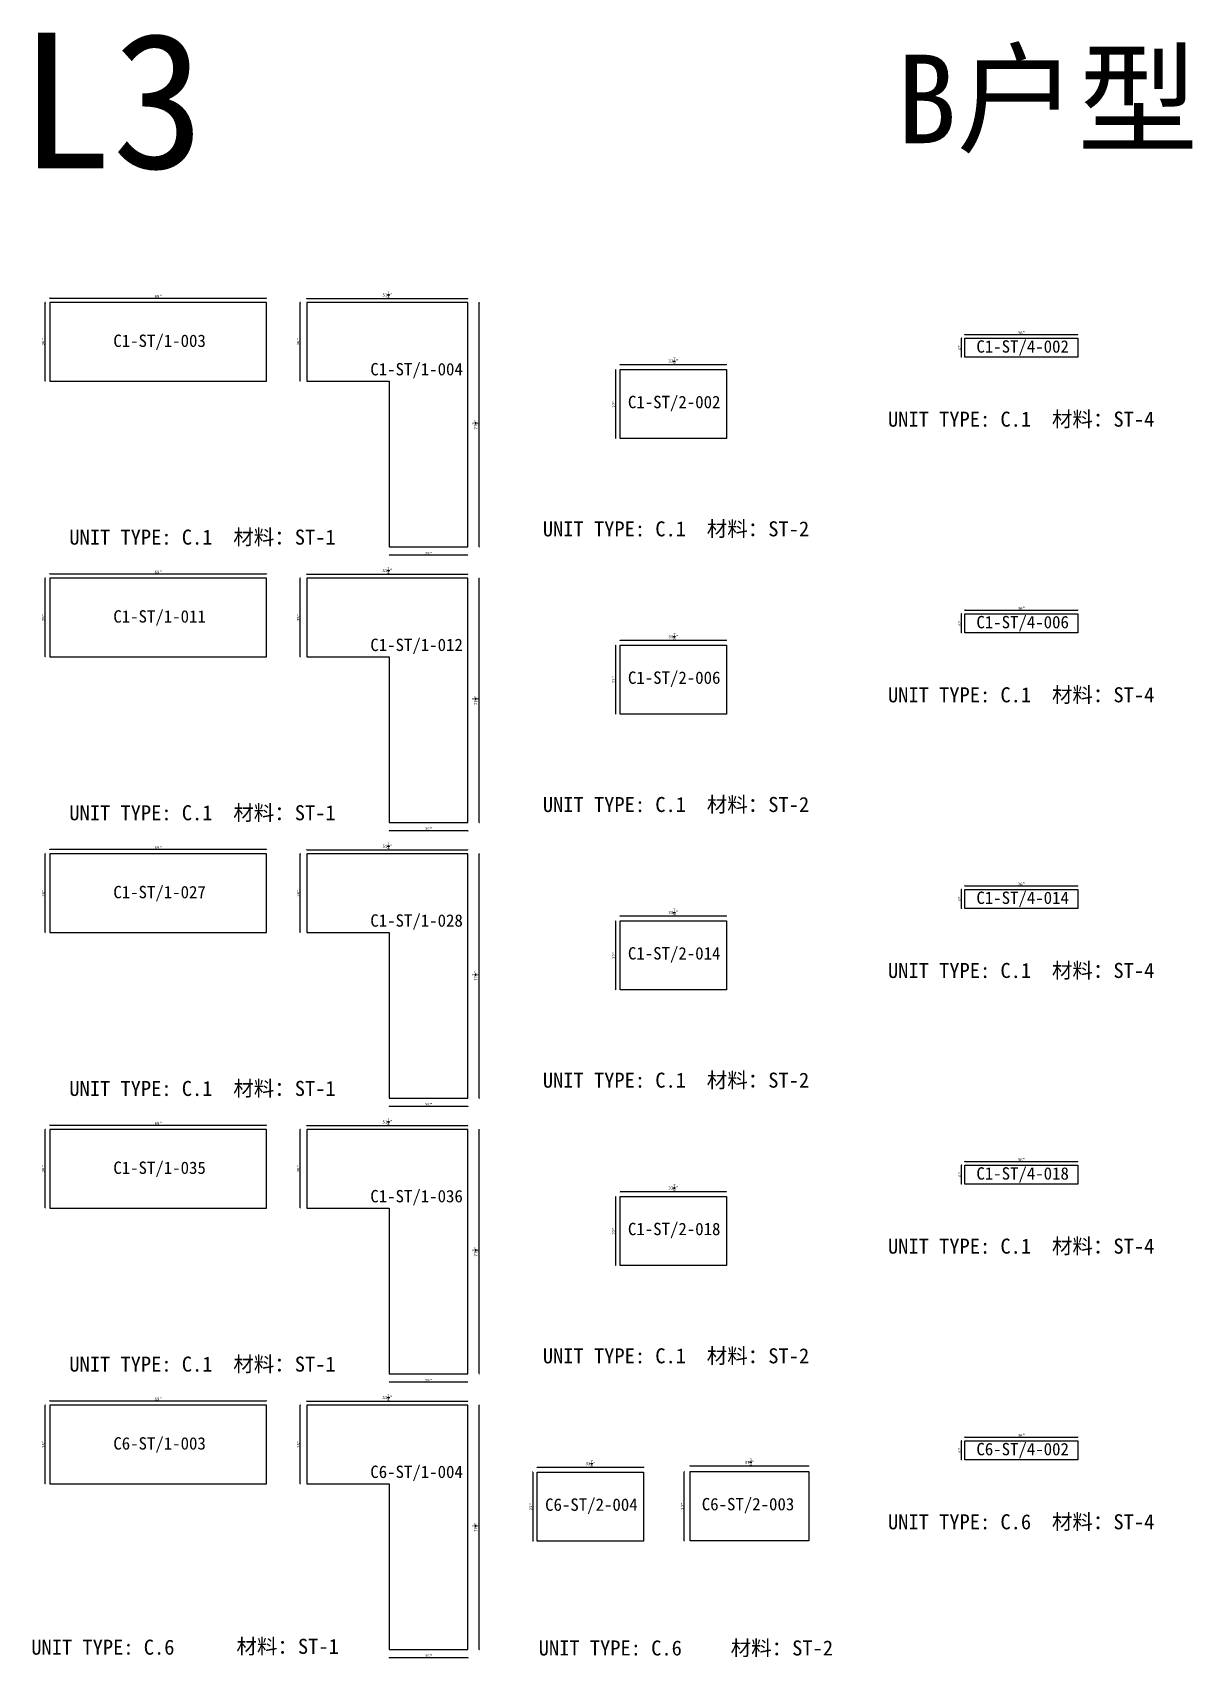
# Model space of a CAD drawing. Header units: millimetres. Extents: x -46962 to 137822, y -48342 to 2116.
# Drawn here: x 15677 to 25060, y -11035 to 2116 of the extents above; entities that cross this region are included whole.
import ezdxf
from ezdxf.enums import TextEntityAlignment as Align

# ---------------------------------------------------------------- set-up
doc = ezdxf.new("R2010")
doc.units = ezdxf.units.MM
doc.layers.add('COUNTERTOP_NUMBER', color=3, linetype='Continuous')
doc.layers.add('COUNTERTOPS', color=7, linetype='Continuous')
doc.styles.add('样式 1', font='')
doc.styles.get('样式 1').set_extended_font_data('NSimSun')
doc.dimstyles.new('副本 ISO-25', dxfattribs={"dimtxt": 25, "dimasz": 10, "dimexe": 1.5, "dimexo": 0.5, "dimtad": 1, "dimlfac": 0.03937, "dimlunit": 5, "dimtxsty": '样式 1', "dimblk": 'ARCHTICK', "dimcen": 2.5, "dimclrd": 256, "dimclrt": 1, "dimazin": 3, "dimtfac": 1, "dimtmove": 0, "dimatfit": 3, "dimfxlon": 1})

msp = doc.modelspace()

# ---------------------------------------------------------------- texts
at = {"style": '样式 1'}
for s, height, p in [('L3', 1098.6712, (15574.063, 1017.654)), ('B户型', 716.2262, (22666.089, 1221.173)), ('UNIT TYPE: C.1', 121.5865, (22596.955, -1071.636)), ('材料：ST-4', 121.5865, (23923.236, -1071.636)), ('UNIT TYPE: C.1', 121.5865, (19805.08, -1958.815)), ('材料：ST-2', 121.5865, (21131.361, -1958.815)), ('UNIT TYPE: C.1', 121.5865, (15974.994, -2025.768)), ('材料：ST-1', 121.5865, (17301.275, -2025.768)), ('UNIT TYPE: C.1', 121.5865, (22596.955, -3301.203)), ('材料：ST-4', 121.5865, (23923.236, -3301.203)), ('UNIT TYPE: C.1', 121.5865, (19805.08, -4188.382)), ('材料：ST-2', 121.5865, (21131.361, -4188.382)), ('UNIT TYPE: C.1', 121.5865, (15974.994, -4255.335)), ('材料：ST-1', 121.5865, (17301.275, -4255.335)), ('材料：ST-4', 121.5865, (23923.236, -5530.771)), ('UNIT TYPE: C.1', 121.5865, (22596.955, -5530.771)), ('UNIT TYPE: C.1', 121.5865, (19805.08, -6417.949)), ('材料：ST-2', 121.5865, (21131.361, -6417.949)), ('UNIT TYPE: C.1', 121.5865, (15974.994, -6484.902)), ('材料：ST-1', 121.5865, (17301.275, -6484.902)), ('材料：ST-4', 121.5865, (23923.236, -7760.338)), ('UNIT TYPE: C.1', 121.5865, (22596.955, -7760.338)), ('UNIT TYPE: C.1', 121.5865, (19805.08, -8647.516)), ('材料：ST-2', 121.5865, (21131.361, -8647.516)), ('UNIT TYPE: C.1', 121.5865, (15974.994, -8714.469)), ('材料：ST-1', 121.5865, (17301.275, -8714.469)), ('材料：ST-4', 121.5865, (23923.236, -9989.905)), ('UNIT TYPE: C.6', 121.5865, (22596.955, -9989.905)), ('UNIT TYPE: C.6', 121.5865, (15667.37, -11004.008)), ('材料：ST-1', 121.5865, (17326.656, -10997.352)), ('UNIT TYPE: C.6', 121.5865, (19771.78, -11010.411)), ('材料：ST-2', 121.5865, (21324.505, -11010.411))]:
    msp.add_text(s, height=height, dxfattribs=at).set_placement(p)
at = {"layer": 'COUNTERTOP_NUMBER', "color": 3, "style": '样式 1'}
for s, p in [('C1-ST/1-003', (16705.186, -376.838)), ('C1-ST/4-002', (23686.51, -423.048)), ('C1-ST/1-004', (18784.081, -606.688)), ('C1-ST/2-002', (20867.715, -872.18)), ('C1-ST/1-011', (16705.186, -2606.405)), ('C1-ST/4-006', (23686.51, -2652.616)), ('C1-ST/1-012', (18784.081, -2836.255)), ('C1-ST/2-006', (20867.715, -3101.747)), ('C1-ST/1-027', (16705.186, -4835.973)), ('C1-ST/4-014', (23686.51, -4882.183)), ('C1-ST/1-028', (18784.081, -5065.823)), ('C1-ST/2-014', (20867.715, -5331.315)), ('C1-ST/1-035', (16705.186, -7065.54)), ('C1-ST/4-018', (23686.51, -7111.75)), ('C1-ST/1-036', (18784.081, -7295.39)), ('C1-ST/2-018', (20867.715, -7560.882)), ('C6-ST/1-003', (16705.186, -9295.107)), ('C6-ST/4-002', (23686.51, -9341.317)), ('C6-ST/1-004', (18784.081, -9524.957)), ('C6-ST/2-003', (21465.041, -9786.542)), ('C6-ST/2-004', (20198.069, -9790.449))]:
    msp.add_text(s, height=100, dxfattribs=at).set_placement(p, align=Align.MIDDLE_CENTER)

# ---------------------------------------------------------------- blocks, each defined once
blk = doc.blocks.new('_ArchTick')
at = {"color": 0, "linetype": 'ByBlock', "const_width": 0.15}
blk.add_lwpolyline([(-0.5, -0.5), (0.5, 0.5)], dxfattribs=at)
blk = doc.blocks.new('*D727')
at = {"color": 0, "lineweight": -2, "transparency": 16777216}
for p, q in [((15781, -68), (15779, -68)), ((15781, -703), (15779, -703))]:
    blk.add_line(p, q, dxfattribs=at)
at = {"lineweight": -2, "transparency": 16777216}
blk.add_line((15780, -703), (15780, -68), dxfattribs=at)
at = {"layer": 'Defpoints', "color": 0, "transparency": 16777216}
for p in [(15780, -68), (15817, -68), (15817, -703)]:
    blk.add_point(p, dxfattribs=at)
at = {"lineweight": -2, "transparency": 16777216, "xscale": 10, "yscale": 10, "zscale": 10}
for p, rotation in [((15780, -68), 90), ((15780, -703), 270)]:
    blk.add_blockref('_ArchTick', p, dxfattribs=dict(at, rotation=rotation))
at = {"color": 1, "transparency": 16777216, "insert": (15767, -385), "char_height": 25, "attachment_point": 5, "rotation": 90, "style": '样式 1'}
blk.add_mtext('\\A1;25"', dxfattribs=at)
blk = doc.blocks.new('*D728')
at = {"color": 0, "lineweight": -2, "transparency": 16777216}
for p, q in [((15817, -32), (15817, -30)), ((17570, -32), (17570, -30))]:
    blk.add_line(p, q, dxfattribs=at)
at = {"lineweight": -2, "transparency": 16777216}
blk.add_line((15817, -31), (17570, -31), dxfattribs=at)
at = {"layer": 'Defpoints', "color": 0, "transparency": 16777216}
for p in [(15817, -68), (17570, -31), (17570, -68)]:
    blk.add_point(p, dxfattribs=at)
at = {"lineweight": -2, "transparency": 16777216, "xscale": 10, "yscale": 10, "zscale": 10, "rotation": 180}
blk.add_blockref('_ArchTick', (15817, -31), dxfattribs=at)
at = {"lineweight": -2, "transparency": 16777216, "xscale": 10, "yscale": 10, "zscale": 10}
blk.add_blockref('_ArchTick', (17570, -31), dxfattribs=at)
at = {"color": 1, "transparency": 16777216, "insert": (16694, -18), "char_height": 25, "attachment_point": 5, "style": '样式 1'}
blk.add_mtext('\\A1;69"', dxfattribs=at)
blk = doc.blocks.new('*D729')
at = {"color": 0, "lineweight": -2, "transparency": 16777216}
for p, q in [((17896, -36), (17896, -33)), ((19198, -36), (19198, -33))]:
    blk.add_line(p, q, dxfattribs=at)
at = {"lineweight": -2, "transparency": 16777216}
blk.add_line((17896, -35), (19198, -35), dxfattribs=at)
at = {"layer": 'Defpoints', "color": 0, "transparency": 16777216}
for p in [(17896, -68), (19198, -35), (19198, -68)]:
    blk.add_point(p, dxfattribs=at)
at = {"lineweight": -2, "transparency": 16777216, "xscale": 10, "yscale": 10, "zscale": 10, "rotation": 180}
blk.add_blockref('_ArchTick', (17896, -35), dxfattribs=at)
at = {"lineweight": -2, "transparency": 16777216, "xscale": 10, "yscale": 10, "zscale": 10}
blk.add_blockref('_ArchTick', (19198, -35), dxfattribs=at)
at = {"color": 1, "transparency": 16777216, "insert": (18547, -6), "char_height": 25, "attachment_point": 5, "style": '样式 1'}
blk.add_mtext('\\A1;51{\\H1x;\\S1/4;}"', dxfattribs=at)
blk = doc.blocks.new('*D730')
at = {"color": 0, "lineweight": -2, "transparency": 16777216}
for p, q in [((17844, -68), (17841, -68)), ((17844, -703), (17841, -703))]:
    blk.add_line(p, q, dxfattribs=at)
at = {"lineweight": -2, "transparency": 16777216}
blk.add_line((17843, -703), (17843, -68), dxfattribs=at)
at = {"layer": 'Defpoints', "color": 0, "transparency": 16777216}
for p in [(17843, -68), (17896, -68), (17896, -703)]:
    blk.add_point(p, dxfattribs=at)
at = {"lineweight": -2, "transparency": 16777216, "xscale": 10, "yscale": 10, "zscale": 10}
for p, rotation in [((17843, -68), 90), ((17843, -703), 270)]:
    blk.add_blockref('_ArchTick', p, dxfattribs=dict(at, rotation=rotation))
at = {"color": 1, "transparency": 16777216, "insert": (17830, -385), "char_height": 25, "attachment_point": 5, "rotation": 90, "style": '样式 1'}
blk.add_mtext('\\A1;25"', dxfattribs=at)
blk = doc.blocks.new('*D723')
at = {"color": 0, "lineweight": -2, "transparency": 16777216}
for p, q in [((18563, -2110), (18563, -2112)), ((19198, -2110), (19198, -2112))]:
    blk.add_line(p, q, dxfattribs=at)
at = {"lineweight": -2, "transparency": 16777216}
blk.add_line((19198, -2111), (18563, -2111), dxfattribs=at)
at = {"layer": 'Defpoints', "color": 0, "transparency": 16777216}
for p in [(18563, -2043), (19198, -2043), (18563, -2111)]:
    blk.add_point(p, dxfattribs=at)
at = {"lineweight": -2, "transparency": 16777216, "xscale": 10, "yscale": 10, "zscale": 10, "rotation": 180}
blk.add_blockref('_ArchTick', (18563, -2111), dxfattribs=at)
at = {"lineweight": -2, "transparency": 16777216, "xscale": 10, "yscale": 10, "zscale": 10}
blk.add_blockref('_ArchTick', (19198, -2111), dxfattribs=at)
at = {"color": 1, "transparency": 16777216, "insert": (18880, -2098), "char_height": 25, "attachment_point": 5, "style": '样式 1'}
blk.add_mtext('\\A1;25"', dxfattribs=at)
blk = doc.blocks.new('*D724')
at = {"color": 0, "lineweight": -2, "transparency": 16777216}
for p, q in [((19290, -68), (19293, -68)), ((19290, -2043), (19293, -2043))]:
    blk.add_line(p, q, dxfattribs=at)
at = {"lineweight": -2, "transparency": 16777216}
blk.add_line((19291, -2043), (19291, -68), dxfattribs=at)
at = {"layer": 'Defpoints', "color": 0, "transparency": 16777216}
for p in [(19198, -68), (19291, -68), (19198, -2043)]:
    blk.add_point(p, dxfattribs=at)
at = {"lineweight": -2, "transparency": 16777216, "xscale": 10, "yscale": 10, "zscale": 10}
for p, rotation in [((19291, -68), 90), ((19291, -2043), 270)]:
    blk.add_blockref('_ArchTick', p, dxfattribs=dict(at, rotation=rotation))
at = {"color": 1, "transparency": 16777216, "insert": (19262, -1055), "char_height": 25, "attachment_point": 5, "rotation": 90, "style": '样式 1'}
blk.add_mtext('\\A1;77{\\H1x;\\S3/4;}"', dxfattribs=at)
blk = doc.blocks.new('*D725')
at = {"color": 0, "lineweight": -2, "transparency": 16777216}
for p, q in [((20430, -571), (20430, -568)), ((21290, -571), (21290, -568))]:
    blk.add_line(p, q, dxfattribs=at)
at = {"lineweight": -2, "transparency": 16777216}
blk.add_line((20430, -570), (21290, -570), dxfattribs=at)
at = {"layer": 'Defpoints', "color": 0, "transparency": 16777216}
for p in [(20430, -609), (21290, -570), (21290, -609)]:
    blk.add_point(p, dxfattribs=at)
at = {"lineweight": -2, "transparency": 16777216, "xscale": 10, "yscale": 10, "zscale": 10, "rotation": 180}
blk.add_blockref('_ArchTick', (20430, -570), dxfattribs=at)
at = {"lineweight": -2, "transparency": 16777216, "xscale": 10, "yscale": 10, "zscale": 10}
blk.add_blockref('_ArchTick', (21290, -570), dxfattribs=at)
at = {"color": 1, "transparency": 16777216, "insert": (20860, -541), "char_height": 25, "attachment_point": 5, "style": '样式 1'}
blk.add_mtext('\\A1;33{\\H1x;\\S7/8;}"', dxfattribs=at)
blk = doc.blocks.new('*D726')
at = {"color": 0, "lineweight": -2, "transparency": 16777216}
for p, q in [((20394, -609), (20392, -609)), ((20394, -1168), (20392, -1168))]:
    blk.add_line(p, q, dxfattribs=at)
at = {"lineweight": -2, "transparency": 16777216}
blk.add_line((20393, -609), (20393, -1168), dxfattribs=at)
at = {"layer": 'Defpoints', "color": 0, "transparency": 16777216}
for p in [(20430, -609), (20393, -1168), (20430, -1168)]:
    blk.add_point(p, dxfattribs=at)
at = {"lineweight": -2, "transparency": 16777216, "xscale": 10, "yscale": 10, "zscale": 10}
for p, rotation in [((20393, -609), 90), ((20393, -1168), 270)]:
    blk.add_blockref('_ArchTick', p, dxfattribs=dict(at, rotation=rotation))
at = {"color": 1, "transparency": 16777216, "insert": (20380, -889), "char_height": 25, "attachment_point": 5, "rotation": 90, "style": '样式 1'}
blk.add_mtext('\\A1;22"', dxfattribs=at)
blk = doc.blocks.new('*D731')
at = {"color": 0, "lineweight": -2, "transparency": 16777216}
for p, q in [((23219, -327), (23219, -324)), ((24133, -327), (24133, -324))]:
    blk.add_line(p, q, dxfattribs=at)
at = {"lineweight": -2, "transparency": 16777216}
blk.add_line((23219, -326), (24133, -326), dxfattribs=at)
at = {"layer": 'Defpoints', "color": 0, "transparency": 16777216}
for p in [(23219, -356), (24133, -326), (24133, -356)]:
    blk.add_point(p, dxfattribs=at)
at = {"lineweight": -2, "transparency": 16777216, "xscale": 10, "yscale": 10, "zscale": 10, "rotation": 180}
blk.add_blockref('_ArchTick', (23219, -326), dxfattribs=at)
at = {"lineweight": -2, "transparency": 16777216, "xscale": 10, "yscale": 10, "zscale": 10}
blk.add_blockref('_ArchTick', (24133, -326), dxfattribs=at)
at = {"color": 1, "transparency": 16777216, "insert": (23676, -313), "char_height": 25, "attachment_point": 5, "style": '样式 1'}
blk.add_mtext('\\A1;36"', dxfattribs=at)
blk = doc.blocks.new('*D732')
at = {"color": 0, "lineweight": -2, "transparency": 16777216}
for p, q in [((23194, -356), (23191, -356)), ((23194, -509), (23191, -509))]:
    blk.add_line(p, q, dxfattribs=at)
at = {"lineweight": -2, "transparency": 16777216}
blk.add_line((23193, -509), (23193, -356), dxfattribs=at)
at = {"layer": 'Defpoints', "color": 0, "transparency": 16777216}
for p in [(23193, -356), (23219, -356), (23219, -509)]:
    blk.add_point(p, dxfattribs=at)
at = {"lineweight": -2, "transparency": 16777216, "xscale": 10, "yscale": 10, "zscale": 10}
for p, rotation in [((23193, -356), 90), ((23193, -509), 270)]:
    blk.add_blockref('_ArchTick', p, dxfattribs=dict(at, rotation=rotation))
at = {"color": 1, "transparency": 16777216, "insert": (23180, -433), "char_height": 25, "attachment_point": 5, "rotation": 90, "style": '样式 1'}
blk.add_mtext('\\A1;6"', dxfattribs=at)
blk = doc.blocks.new('*D733')
at = {"color": 0, "lineweight": -2, "transparency": 16777216}
for p, q in [((15781, -2297), (15779, -2297)), ((15781, -2932), (15779, -2932))]:
    blk.add_line(p, q, dxfattribs=at)
at = {"lineweight": -2, "transparency": 16777216}
blk.add_line((15780, -2932), (15780, -2297), dxfattribs=at)
at = {"layer": 'Defpoints', "color": 0, "transparency": 16777216}
for p in [(15780, -2297), (15817, -2297), (15817, -2932)]:
    blk.add_point(p, dxfattribs=at)
at = {"lineweight": -2, "transparency": 16777216, "xscale": 10, "yscale": 10, "zscale": 10}
for p, rotation in [((15780, -2297), 90), ((15780, -2932), 270)]:
    blk.add_blockref('_ArchTick', p, dxfattribs=dict(at, rotation=rotation))
at = {"color": 1, "transparency": 16777216, "insert": (15767, -2615), "char_height": 25, "attachment_point": 5, "rotation": 90, "style": '样式 1'}
blk.add_mtext('\\A1;25"', dxfattribs=at)
blk = doc.blocks.new('*D734')
at = {"color": 0, "lineweight": -2, "transparency": 16777216}
for p, q in [((15817, -2262), (15817, -2259)), ((17570, -2262), (17570, -2259))]:
    blk.add_line(p, q, dxfattribs=at)
at = {"lineweight": -2, "transparency": 16777216}
blk.add_line((15817, -2261), (17570, -2261), dxfattribs=at)
at = {"layer": 'Defpoints', "color": 0, "transparency": 16777216}
for p in [(15817, -2297), (17570, -2261), (17570, -2297)]:
    blk.add_point(p, dxfattribs=at)
at = {"lineweight": -2, "transparency": 16777216, "xscale": 10, "yscale": 10, "zscale": 10, "rotation": 180}
blk.add_blockref('_ArchTick', (15817, -2261), dxfattribs=at)
at = {"lineweight": -2, "transparency": 16777216, "xscale": 10, "yscale": 10, "zscale": 10}
blk.add_blockref('_ArchTick', (17570, -2261), dxfattribs=at)
at = {"color": 1, "transparency": 16777216, "insert": (16694, -2248), "char_height": 25, "attachment_point": 5, "style": '样式 1'}
blk.add_mtext('\\A1;69"', dxfattribs=at)
blk = doc.blocks.new('*D735')
at = {"color": 0, "lineweight": -2, "transparency": 16777216}
for p, q in [((17896, -2265), (17896, -2263)), ((19198, -2265), (19198, -2263))]:
    blk.add_line(p, q, dxfattribs=at)
at = {"lineweight": -2, "transparency": 16777216}
blk.add_line((17896, -2264), (19198, -2264), dxfattribs=at)
at = {"layer": 'Defpoints', "color": 0, "transparency": 16777216}
for p in [(17896, -2297), (19198, -2264), (19198, -2297)]:
    blk.add_point(p, dxfattribs=at)
at = {"lineweight": -2, "transparency": 16777216, "xscale": 10, "yscale": 10, "zscale": 10, "rotation": 180}
blk.add_blockref('_ArchTick', (17896, -2264), dxfattribs=at)
at = {"lineweight": -2, "transparency": 16777216, "xscale": 10, "yscale": 10, "zscale": 10}
blk.add_blockref('_ArchTick', (19198, -2264), dxfattribs=at)
at = {"color": 1, "transparency": 16777216, "insert": (18547, -2235), "char_height": 25, "attachment_point": 5, "style": '样式 1'}
blk.add_mtext('\\A1;51{\\H1x;\\S1/4;}"', dxfattribs=at)
blk = doc.blocks.new('*D736')
at = {"color": 0, "lineweight": -2, "transparency": 16777216}
for p, q in [((17844, -2297), (17841, -2297)), ((17844, -2932), (17841, -2932))]:
    blk.add_line(p, q, dxfattribs=at)
at = {"lineweight": -2, "transparency": 16777216}
blk.add_line((17843, -2932), (17843, -2297), dxfattribs=at)
at = {"layer": 'Defpoints', "color": 0, "transparency": 16777216}
for p in [(17843, -2297), (17896, -2297), (17896, -2932)]:
    blk.add_point(p, dxfattribs=at)
at = {"lineweight": -2, "transparency": 16777216, "xscale": 10, "yscale": 10, "zscale": 10}
for p, rotation in [((17843, -2297), 90), ((17843, -2932), 270)]:
    blk.add_blockref('_ArchTick', p, dxfattribs=dict(at, rotation=rotation))
at = {"color": 1, "transparency": 16777216, "insert": (17830, -2615), "char_height": 25, "attachment_point": 5, "rotation": 90, "style": '样式 1'}
blk.add_mtext('\\A1;25"', dxfattribs=at)
blk = doc.blocks.new('*D737')
at = {"color": 0, "lineweight": -2, "transparency": 16777216}
for p, q in [((18563, -4340), (18563, -4342)), ((19198, -4340), (19198, -4342))]:
    blk.add_line(p, q, dxfattribs=at)
at = {"lineweight": -2, "transparency": 16777216}
blk.add_line((19198, -4341), (18563, -4341), dxfattribs=at)
at = {"layer": 'Defpoints', "color": 0, "transparency": 16777216}
for p in [(18563, -4272), (19198, -4272), (18563, -4341)]:
    blk.add_point(p, dxfattribs=at)
at = {"lineweight": -2, "transparency": 16777216, "xscale": 10, "yscale": 10, "zscale": 10, "rotation": 180}
blk.add_blockref('_ArchTick', (18563, -4341), dxfattribs=at)
at = {"lineweight": -2, "transparency": 16777216, "xscale": 10, "yscale": 10, "zscale": 10}
blk.add_blockref('_ArchTick', (19198, -4341), dxfattribs=at)
at = {"color": 1, "transparency": 16777216, "insert": (18880, -4327), "char_height": 25, "attachment_point": 5, "style": '样式 1'}
blk.add_mtext('\\A1;25"', dxfattribs=at)
blk = doc.blocks.new('*D738')
at = {"color": 0, "lineweight": -2, "transparency": 16777216}
for p, q in [((19290, -2297), (19293, -2297)), ((19290, -4272), (19293, -4272))]:
    blk.add_line(p, q, dxfattribs=at)
at = {"lineweight": -2, "transparency": 16777216}
blk.add_line((19291, -4272), (19291, -2297), dxfattribs=at)
at = {"layer": 'Defpoints', "color": 0, "transparency": 16777216}
for p in [(19198, -2297), (19291, -2297), (19198, -4272)]:
    blk.add_point(p, dxfattribs=at)
at = {"lineweight": -2, "transparency": 16777216, "xscale": 10, "yscale": 10, "zscale": 10}
for p, rotation in [((19291, -2297), 90), ((19291, -4272), 270)]:
    blk.add_blockref('_ArchTick', p, dxfattribs=dict(at, rotation=rotation))
at = {"color": 1, "transparency": 16777216, "insert": (19262, -3285), "char_height": 25, "attachment_point": 5, "rotation": 90, "style": '样式 1'}
blk.add_mtext('\\A1;77{\\H1x;\\S3/4;}"', dxfattribs=at)
blk = doc.blocks.new('*D739')
at = {"color": 0, "lineweight": -2, "transparency": 16777216}
for p, q in [((20430, -2800), (20430, -2798)), ((21290, -2800), (21290, -2798))]:
    blk.add_line(p, q, dxfattribs=at)
at = {"lineweight": -2, "transparency": 16777216}
blk.add_line((20430, -2799), (21290, -2799), dxfattribs=at)
at = {"layer": 'Defpoints', "color": 0, "transparency": 16777216}
for p in [(20430, -2839), (21290, -2799), (21290, -2839)]:
    blk.add_point(p, dxfattribs=at)
at = {"lineweight": -2, "transparency": 16777216, "xscale": 10, "yscale": 10, "zscale": 10, "rotation": 180}
blk.add_blockref('_ArchTick', (20430, -2799), dxfattribs=at)
at = {"lineweight": -2, "transparency": 16777216, "xscale": 10, "yscale": 10, "zscale": 10}
blk.add_blockref('_ArchTick', (21290, -2799), dxfattribs=at)
at = {"color": 1, "transparency": 16777216, "insert": (20860, -2770), "char_height": 25, "attachment_point": 5, "style": '样式 1'}
blk.add_mtext('\\A1;33{\\H1x;\\S7/8;}"', dxfattribs=at)
blk = doc.blocks.new('*D740')
at = {"color": 0, "lineweight": -2, "transparency": 16777216}
for p, q in [((20394, -2839), (20392, -2839)), ((20394, -3398), (20392, -3398))]:
    blk.add_line(p, q, dxfattribs=at)
at = {"lineweight": -2, "transparency": 16777216}
blk.add_line((20393, -2839), (20393, -3398), dxfattribs=at)
at = {"layer": 'Defpoints', "color": 0, "transparency": 16777216}
for p in [(20430, -2839), (20393, -3398), (20430, -3398)]:
    blk.add_point(p, dxfattribs=at)
at = {"lineweight": -2, "transparency": 16777216, "xscale": 10, "yscale": 10, "zscale": 10}
for p, rotation in [((20393, -2839), 90), ((20393, -3398), 270)]:
    blk.add_blockref('_ArchTick', p, dxfattribs=dict(at, rotation=rotation))
at = {"color": 1, "transparency": 16777216, "insert": (20380, -3118), "char_height": 25, "attachment_point": 5, "rotation": 90, "style": '样式 1'}
blk.add_mtext('\\A1;22"', dxfattribs=at)
blk = doc.blocks.new('*D741')
at = {"color": 0, "lineweight": -2, "transparency": 16777216}
for p, q in [((23219, -2556), (23219, -2554)), ((24133, -2556), (24133, -2554))]:
    blk.add_line(p, q, dxfattribs=at)
at = {"lineweight": -2, "transparency": 16777216}
blk.add_line((23219, -2555), (24133, -2555), dxfattribs=at)
at = {"layer": 'Defpoints', "color": 0, "transparency": 16777216}
for p in [(23219, -2586), (24133, -2555), (24133, -2586)]:
    blk.add_point(p, dxfattribs=at)
at = {"lineweight": -2, "transparency": 16777216, "xscale": 10, "yscale": 10, "zscale": 10, "rotation": 180}
blk.add_blockref('_ArchTick', (23219, -2555), dxfattribs=at)
at = {"lineweight": -2, "transparency": 16777216, "xscale": 10, "yscale": 10, "zscale": 10}
blk.add_blockref('_ArchTick', (24133, -2555), dxfattribs=at)
at = {"color": 1, "transparency": 16777216, "insert": (23676, -2542), "char_height": 25, "attachment_point": 5, "style": '样式 1'}
blk.add_mtext('\\A1;36"', dxfattribs=at)
blk = doc.blocks.new('*D742')
at = {"color": 0, "lineweight": -2, "transparency": 16777216}
for p, q in [((23194, -2586), (23191, -2586)), ((23194, -2738), (23191, -2738))]:
    blk.add_line(p, q, dxfattribs=at)
at = {"lineweight": -2, "transparency": 16777216}
blk.add_line((23193, -2738), (23193, -2586), dxfattribs=at)
at = {"layer": 'Defpoints', "color": 0, "transparency": 16777216}
for p in [(23193, -2586), (23219, -2586), (23219, -2738)]:
    blk.add_point(p, dxfattribs=at)
at = {"lineweight": -2, "transparency": 16777216, "xscale": 10, "yscale": 10, "zscale": 10}
for p, rotation in [((23193, -2586), 90), ((23193, -2738), 270)]:
    blk.add_blockref('_ArchTick', p, dxfattribs=dict(at, rotation=rotation))
at = {"color": 1, "transparency": 16777216, "insert": (23180, -2662), "char_height": 25, "attachment_point": 5, "rotation": 90, "style": '样式 1'}
blk.add_mtext('\\A1;6"', dxfattribs=at)
blk = doc.blocks.new('*D743')
at = {"color": 0, "lineweight": -2, "transparency": 16777216}
for p, q in [((15781, -4527), (15779, -4527)), ((15781, -5162), (15779, -5162))]:
    blk.add_line(p, q, dxfattribs=at)
at = {"lineweight": -2, "transparency": 16777216}
blk.add_line((15780, -5162), (15780, -4527), dxfattribs=at)
at = {"layer": 'Defpoints', "color": 0, "transparency": 16777216}
for p in [(15780, -4527), (15817, -4527), (15817, -5162)]:
    blk.add_point(p, dxfattribs=at)
at = {"lineweight": -2, "transparency": 16777216, "xscale": 10, "yscale": 10, "zscale": 10}
for p, rotation in [((15780, -4527), 90), ((15780, -5162), 270)]:
    blk.add_blockref('_ArchTick', p, dxfattribs=dict(at, rotation=rotation))
at = {"color": 1, "transparency": 16777216, "insert": (15767, -4844), "char_height": 25, "attachment_point": 5, "rotation": 90, "style": '样式 1'}
blk.add_mtext('\\A1;25"', dxfattribs=at)
blk = doc.blocks.new('*D744')
at = {"color": 0, "lineweight": -2, "transparency": 16777216}
for p, q in [((15817, -4491), (15817, -4489)), ((17570, -4491), (17570, -4489))]:
    blk.add_line(p, q, dxfattribs=at)
at = {"lineweight": -2, "transparency": 16777216}
blk.add_line((15817, -4490), (17570, -4490), dxfattribs=at)
at = {"layer": 'Defpoints', "color": 0, "transparency": 16777216}
for p in [(15817, -4527), (17570, -4490), (17570, -4527)]:
    blk.add_point(p, dxfattribs=at)
at = {"lineweight": -2, "transparency": 16777216, "xscale": 10, "yscale": 10, "zscale": 10, "rotation": 180}
blk.add_blockref('_ArchTick', (15817, -4490), dxfattribs=at)
at = {"lineweight": -2, "transparency": 16777216, "xscale": 10, "yscale": 10, "zscale": 10}
blk.add_blockref('_ArchTick', (17570, -4490), dxfattribs=at)
at = {"color": 1, "transparency": 16777216, "insert": (16694, -4477), "char_height": 25, "attachment_point": 5, "style": '样式 1'}
blk.add_mtext('\\A1;69"', dxfattribs=at)
blk = doc.blocks.new('*D745')
at = {"color": 0, "lineweight": -2, "transparency": 16777216}
for p, q in [((17896, -4495), (17896, -4492)), ((19198, -4495), (19198, -4492))]:
    blk.add_line(p, q, dxfattribs=at)
at = {"lineweight": -2, "transparency": 16777216}
blk.add_line((17896, -4494), (19198, -4494), dxfattribs=at)
at = {"layer": 'Defpoints', "color": 0, "transparency": 16777216}
for p in [(17896, -4527), (19198, -4494), (19198, -4527)]:
    blk.add_point(p, dxfattribs=at)
at = {"lineweight": -2, "transparency": 16777216, "xscale": 10, "yscale": 10, "zscale": 10, "rotation": 180}
blk.add_blockref('_ArchTick', (17896, -4494), dxfattribs=at)
at = {"lineweight": -2, "transparency": 16777216, "xscale": 10, "yscale": 10, "zscale": 10}
blk.add_blockref('_ArchTick', (19198, -4494), dxfattribs=at)
at = {"color": 1, "transparency": 16777216, "insert": (18547, -4465), "char_height": 25, "attachment_point": 5, "style": '样式 1'}
blk.add_mtext('\\A1;51{\\H1x;\\S1/4;}"', dxfattribs=at)
blk = doc.blocks.new('*D746')
at = {"color": 0, "lineweight": -2, "transparency": 16777216}
for p, q in [((17844, -4527), (17841, -4527)), ((17844, -5162), (17841, -5162))]:
    blk.add_line(p, q, dxfattribs=at)
at = {"lineweight": -2, "transparency": 16777216}
blk.add_line((17843, -5162), (17843, -4527), dxfattribs=at)
at = {"layer": 'Defpoints', "color": 0, "transparency": 16777216}
for p in [(17843, -4527), (17896, -4527), (17896, -5162)]:
    blk.add_point(p, dxfattribs=at)
at = {"lineweight": -2, "transparency": 16777216, "xscale": 10, "yscale": 10, "zscale": 10}
for p, rotation in [((17843, -4527), 90), ((17843, -5162), 270)]:
    blk.add_blockref('_ArchTick', p, dxfattribs=dict(at, rotation=rotation))
at = {"color": 1, "transparency": 16777216, "insert": (17830, -4844), "char_height": 25, "attachment_point": 5, "rotation": 90, "style": '样式 1'}
blk.add_mtext('\\A1;25"', dxfattribs=at)
blk = doc.blocks.new('*D747')
at = {"color": 0, "lineweight": -2, "transparency": 16777216}
for p, q in [((18563, -6569), (18563, -6572)), ((19198, -6569), (19198, -6572))]:
    blk.add_line(p, q, dxfattribs=at)
at = {"lineweight": -2, "transparency": 16777216}
blk.add_line((19198, -6570), (18563, -6570), dxfattribs=at)
at = {"layer": 'Defpoints', "color": 0, "transparency": 16777216}
for p in [(18563, -6502), (18563, -6570), (19198, -6502)]:
    blk.add_point(p, dxfattribs=at)
at = {"lineweight": -2, "transparency": 16777216, "xscale": 10, "yscale": 10, "zscale": 10, "rotation": 180}
blk.add_blockref('_ArchTick', (18563, -6570), dxfattribs=at)
at = {"lineweight": -2, "transparency": 16777216, "xscale": 10, "yscale": 10, "zscale": 10}
blk.add_blockref('_ArchTick', (19198, -6570), dxfattribs=at)
at = {"color": 1, "transparency": 16777216, "insert": (18880, -6557), "char_height": 25, "attachment_point": 5, "style": '样式 1'}
blk.add_mtext('\\A1;25"', dxfattribs=at)
blk = doc.blocks.new('*D748')
at = {"color": 0, "lineweight": -2, "transparency": 16777216}
for p, q in [((19290, -4527), (19293, -4527)), ((19290, -6502), (19293, -6502))]:
    blk.add_line(p, q, dxfattribs=at)
at = {"lineweight": -2, "transparency": 16777216}
blk.add_line((19291, -6502), (19291, -4527), dxfattribs=at)
at = {"layer": 'Defpoints', "color": 0, "transparency": 16777216}
for p in [(19198, -4527), (19291, -4527), (19198, -6502)]:
    blk.add_point(p, dxfattribs=at)
at = {"lineweight": -2, "transparency": 16777216, "xscale": 10, "yscale": 10, "zscale": 10}
for p, rotation in [((19291, -4527), 90), ((19291, -6502), 270)]:
    blk.add_blockref('_ArchTick', p, dxfattribs=dict(at, rotation=rotation))
at = {"color": 1, "transparency": 16777216, "insert": (19262, -5514), "char_height": 25, "attachment_point": 5, "rotation": 90, "style": '样式 1'}
blk.add_mtext('\\A1;77{\\H1x;\\S3/4;}"', dxfattribs=at)
blk = doc.blocks.new('*D749')
at = {"color": 0, "lineweight": -2, "transparency": 16777216}
for p, q in [((20430, -5030), (20430, -5027)), ((21290, -5030), (21290, -5027))]:
    blk.add_line(p, q, dxfattribs=at)
at = {"lineweight": -2, "transparency": 16777216}
blk.add_line((20430, -5029), (21290, -5029), dxfattribs=at)
at = {"layer": 'Defpoints', "color": 0, "transparency": 16777216}
for p in [(20430, -5068), (21290, -5029), (21290, -5068)]:
    blk.add_point(p, dxfattribs=at)
at = {"lineweight": -2, "transparency": 16777216, "xscale": 10, "yscale": 10, "zscale": 10, "rotation": 180}
blk.add_blockref('_ArchTick', (20430, -5029), dxfattribs=at)
at = {"lineweight": -2, "transparency": 16777216, "xscale": 10, "yscale": 10, "zscale": 10}
blk.add_blockref('_ArchTick', (21290, -5029), dxfattribs=at)
at = {"color": 1, "transparency": 16777216, "insert": (20860, -5000), "char_height": 25, "attachment_point": 5, "style": '样式 1'}
blk.add_mtext('\\A1;33{\\H1x;\\S7/8;}"', dxfattribs=at)
blk = doc.blocks.new('*D750')
at = {"color": 0, "lineweight": -2, "transparency": 16777216}
for p, q in [((20394, -5068), (20392, -5068)), ((20394, -5627), (20392, -5627))]:
    blk.add_line(p, q, dxfattribs=at)
at = {"lineweight": -2, "transparency": 16777216}
blk.add_line((20393, -5068), (20393, -5627), dxfattribs=at)
at = {"layer": 'Defpoints', "color": 0, "transparency": 16777216}
for p in [(20430, -5068), (20393, -5627), (20430, -5627)]:
    blk.add_point(p, dxfattribs=at)
at = {"lineweight": -2, "transparency": 16777216, "xscale": 10, "yscale": 10, "zscale": 10}
for p, rotation in [((20393, -5068), 90), ((20393, -5627), 270)]:
    blk.add_blockref('_ArchTick', p, dxfattribs=dict(at, rotation=rotation))
at = {"color": 1, "transparency": 16777216, "insert": (20380, -5348), "char_height": 25, "attachment_point": 5, "rotation": 90, "style": '样式 1'}
blk.add_mtext('\\A1;22"', dxfattribs=at)
blk = doc.blocks.new('*D751')
at = {"color": 0, "lineweight": -2, "transparency": 16777216}
for p, q in [((23219, -4786), (23219, -4783)), ((24133, -4786), (24133, -4783))]:
    blk.add_line(p, q, dxfattribs=at)
at = {"lineweight": -2, "transparency": 16777216}
blk.add_line((23219, -4785), (24133, -4785), dxfattribs=at)
at = {"layer": 'Defpoints', "color": 0, "transparency": 16777216}
for p in [(23219, -4816), (24133, -4785), (24133, -4816)]:
    blk.add_point(p, dxfattribs=at)
at = {"lineweight": -2, "transparency": 16777216, "xscale": 10, "yscale": 10, "zscale": 10, "rotation": 180}
blk.add_blockref('_ArchTick', (23219, -4785), dxfattribs=at)
at = {"lineweight": -2, "transparency": 16777216, "xscale": 10, "yscale": 10, "zscale": 10}
blk.add_blockref('_ArchTick', (24133, -4785), dxfattribs=at)
at = {"color": 1, "transparency": 16777216, "insert": (23676, -4772), "char_height": 25, "attachment_point": 5, "style": '样式 1'}
blk.add_mtext('\\A1;36"', dxfattribs=at)
blk = doc.blocks.new('*D752')
at = {"color": 0, "lineweight": -2, "transparency": 16777216}
for p, q in [((23194, -4816), (23191, -4816)), ((23194, -4968), (23191, -4968))]:
    blk.add_line(p, q, dxfattribs=at)
at = {"lineweight": -2, "transparency": 16777216}
blk.add_line((23193, -4968), (23193, -4816), dxfattribs=at)
at = {"layer": 'Defpoints', "color": 0, "transparency": 16777216}
for p in [(23193, -4816), (23219, -4816), (23219, -4968)]:
    blk.add_point(p, dxfattribs=at)
at = {"lineweight": -2, "transparency": 16777216, "xscale": 10, "yscale": 10, "zscale": 10}
for p, rotation in [((23193, -4816), 90), ((23193, -4968), 270)]:
    blk.add_blockref('_ArchTick', p, dxfattribs=dict(at, rotation=rotation))
at = {"color": 1, "transparency": 16777216, "insert": (23180, -4892), "char_height": 25, "attachment_point": 5, "rotation": 90, "style": '样式 1'}
blk.add_mtext('\\A1;6"', dxfattribs=at)
blk = doc.blocks.new('*D756')
at = {"color": 0, "lineweight": -2, "transparency": 16777216}
for p, q in [((15781, -6756), (15779, -6756)), ((15781, -7391), (15779, -7391))]:
    blk.add_line(p, q, dxfattribs=at)
at = {"lineweight": -2, "transparency": 16777216}
blk.add_line((15780, -7391), (15780, -6756), dxfattribs=at)
at = {"layer": 'Defpoints', "color": 0, "transparency": 16777216}
for p in [(15780, -6756), (15817, -6756), (15817, -7391)]:
    blk.add_point(p, dxfattribs=at)
at = {"lineweight": -2, "transparency": 16777216, "xscale": 10, "yscale": 10, "zscale": 10}
for p, rotation in [((15780, -6756), 90), ((15780, -7391), 270)]:
    blk.add_blockref('_ArchTick', p, dxfattribs=dict(at, rotation=rotation))
at = {"color": 1, "transparency": 16777216, "insert": (15767, -7074), "char_height": 25, "attachment_point": 5, "rotation": 90, "style": '样式 1'}
blk.add_mtext('\\A1;25"', dxfattribs=at)
blk = doc.blocks.new('*D757')
at = {"color": 0, "lineweight": -2, "transparency": 16777216}
for p, q in [((15817, -6721), (15817, -6719)), ((17570, -6721), (17570, -6719))]:
    blk.add_line(p, q, dxfattribs=at)
at = {"lineweight": -2, "transparency": 16777216}
blk.add_line((15817, -6720), (17570, -6720), dxfattribs=at)
at = {"layer": 'Defpoints', "color": 0, "transparency": 16777216}
for p in [(15817, -6756), (17570, -6720), (17570, -6756)]:
    blk.add_point(p, dxfattribs=at)
at = {"lineweight": -2, "transparency": 16777216, "xscale": 10, "yscale": 10, "zscale": 10, "rotation": 180}
blk.add_blockref('_ArchTick', (15817, -6720), dxfattribs=at)
at = {"lineweight": -2, "transparency": 16777216, "xscale": 10, "yscale": 10, "zscale": 10}
blk.add_blockref('_ArchTick', (17570, -6720), dxfattribs=at)
at = {"color": 1, "transparency": 16777216, "insert": (16694, -6707), "char_height": 25, "attachment_point": 5, "style": '样式 1'}
blk.add_mtext('\\A1;69"', dxfattribs=at)
blk = doc.blocks.new('*D758')
at = {"color": 0, "lineweight": -2, "transparency": 16777216}
for p, q in [((17896, -6724), (17896, -6722)), ((19198, -6724), (19198, -6722))]:
    blk.add_line(p, q, dxfattribs=at)
at = {"lineweight": -2, "transparency": 16777216}
blk.add_line((17896, -6723), (19198, -6723), dxfattribs=at)
at = {"layer": 'Defpoints', "color": 0, "transparency": 16777216}
for p in [(17896, -6756), (19198, -6723), (19198, -6756)]:
    blk.add_point(p, dxfattribs=at)
at = {"lineweight": -2, "transparency": 16777216, "xscale": 10, "yscale": 10, "zscale": 10, "rotation": 180}
blk.add_blockref('_ArchTick', (17896, -6723), dxfattribs=at)
at = {"lineweight": -2, "transparency": 16777216, "xscale": 10, "yscale": 10, "zscale": 10}
blk.add_blockref('_ArchTick', (19198, -6723), dxfattribs=at)
at = {"color": 1, "transparency": 16777216, "insert": (18547, -6694), "char_height": 25, "attachment_point": 5, "style": '样式 1'}
blk.add_mtext('\\A1;51{\\H1x;\\S1/4;}"', dxfattribs=at)
blk = doc.blocks.new('*D759')
at = {"color": 0, "lineweight": -2, "transparency": 16777216}
for p, q in [((17844, -6756), (17841, -6756)), ((17844, -7391), (17841, -7391))]:
    blk.add_line(p, q, dxfattribs=at)
at = {"lineweight": -2, "transparency": 16777216}
blk.add_line((17843, -7391), (17843, -6756), dxfattribs=at)
at = {"layer": 'Defpoints', "color": 0, "transparency": 16777216}
for p in [(17843, -6756), (17896, -6756), (17896, -7391)]:
    blk.add_point(p, dxfattribs=at)
at = {"lineweight": -2, "transparency": 16777216, "xscale": 10, "yscale": 10, "zscale": 10}
for p, rotation in [((17843, -6756), 90), ((17843, -7391), 270)]:
    blk.add_blockref('_ArchTick', p, dxfattribs=dict(at, rotation=rotation))
at = {"color": 1, "transparency": 16777216, "insert": (17830, -7074), "char_height": 25, "attachment_point": 5, "rotation": 90, "style": '样式 1'}
blk.add_mtext('\\A1;25"', dxfattribs=at)
blk = doc.blocks.new('*D760')
at = {"color": 0, "lineweight": -2, "transparency": 16777216}
for p, q in [((18563, -8799), (18563, -8801)), ((19198, -8799), (19198, -8801))]:
    blk.add_line(p, q, dxfattribs=at)
at = {"lineweight": -2, "transparency": 16777216}
blk.add_line((19198, -8800), (18563, -8800), dxfattribs=at)
at = {"layer": 'Defpoints', "color": 0, "transparency": 16777216}
for p in [(18563, -8731), (18563, -8800), (19198, -8731)]:
    blk.add_point(p, dxfattribs=at)
at = {"lineweight": -2, "transparency": 16777216, "xscale": 10, "yscale": 10, "zscale": 10, "rotation": 180}
blk.add_blockref('_ArchTick', (18563, -8800), dxfattribs=at)
at = {"lineweight": -2, "transparency": 16777216, "xscale": 10, "yscale": 10, "zscale": 10}
blk.add_blockref('_ArchTick', (19198, -8800), dxfattribs=at)
at = {"color": 1, "transparency": 16777216, "insert": (18880, -8787), "char_height": 25, "attachment_point": 5, "style": '样式 1'}
blk.add_mtext('\\A1;25"', dxfattribs=at)
blk = doc.blocks.new('*D761')
at = {"color": 0, "lineweight": -2, "transparency": 16777216}
for p, q in [((19290, -6756), (19293, -6756)), ((19290, -8731), (19293, -8731))]:
    blk.add_line(p, q, dxfattribs=at)
at = {"lineweight": -2, "transparency": 16777216}
blk.add_line((19291, -8731), (19291, -6756), dxfattribs=at)
at = {"layer": 'Defpoints', "color": 0, "transparency": 16777216}
for p in [(19198, -6756), (19291, -6756), (19198, -8731)]:
    blk.add_point(p, dxfattribs=at)
at = {"lineweight": -2, "transparency": 16777216, "xscale": 10, "yscale": 10, "zscale": 10}
for p, rotation in [((19291, -6756), 90), ((19291, -8731), 270)]:
    blk.add_blockref('_ArchTick', p, dxfattribs=dict(at, rotation=rotation))
at = {"color": 1, "transparency": 16777216, "insert": (19262, -7744), "char_height": 25, "attachment_point": 5, "rotation": 90, "style": '样式 1'}
blk.add_mtext('\\A1;77{\\H1x;\\S3/4;}"', dxfattribs=at)
blk = doc.blocks.new('*D762')
at = {"color": 0, "lineweight": -2, "transparency": 16777216}
for p, q in [((20430, -7259), (20430, -7257)), ((21290, -7259), (21290, -7257))]:
    blk.add_line(p, q, dxfattribs=at)
at = {"lineweight": -2, "transparency": 16777216}
blk.add_line((20430, -7258), (21290, -7258), dxfattribs=at)
at = {"layer": 'Defpoints', "color": 0, "transparency": 16777216}
for p in [(20430, -7298), (21290, -7258), (21290, -7298)]:
    blk.add_point(p, dxfattribs=at)
at = {"lineweight": -2, "transparency": 16777216, "xscale": 10, "yscale": 10, "zscale": 10, "rotation": 180}
blk.add_blockref('_ArchTick', (20430, -7258), dxfattribs=at)
at = {"lineweight": -2, "transparency": 16777216, "xscale": 10, "yscale": 10, "zscale": 10}
blk.add_blockref('_ArchTick', (21290, -7258), dxfattribs=at)
at = {"color": 1, "transparency": 16777216, "insert": (20860, -7229), "char_height": 25, "attachment_point": 5, "style": '样式 1'}
blk.add_mtext('\\A1;33{\\H1x;\\S7/8;}"', dxfattribs=at)
blk = doc.blocks.new('*D753')
at = {"color": 0, "lineweight": -2, "transparency": 16777216}
for p, q in [((20394, -7298), (20392, -7298)), ((20394, -7857), (20392, -7857))]:
    blk.add_line(p, q, dxfattribs=at)
at = {"lineweight": -2, "transparency": 16777216}
blk.add_line((20393, -7298), (20393, -7857), dxfattribs=at)
at = {"layer": 'Defpoints', "color": 0, "transparency": 16777216}
for p in [(20430, -7298), (20393, -7857), (20430, -7857)]:
    blk.add_point(p, dxfattribs=at)
at = {"lineweight": -2, "transparency": 16777216, "xscale": 10, "yscale": 10, "zscale": 10}
for p, rotation in [((20393, -7298), 90), ((20393, -7857), 270)]:
    blk.add_blockref('_ArchTick', p, dxfattribs=dict(at, rotation=rotation))
at = {"color": 1, "transparency": 16777216, "insert": (20380, -7577), "char_height": 25, "attachment_point": 5, "rotation": 90, "style": '样式 1'}
blk.add_mtext('\\A1;22"', dxfattribs=at)
blk = doc.blocks.new('*D754')
at = {"color": 0, "lineweight": -2, "transparency": 16777216}
for p, q in [((23219, -7015), (23219, -7013)), ((24133, -7015), (24133, -7013))]:
    blk.add_line(p, q, dxfattribs=at)
at = {"lineweight": -2, "transparency": 16777216}
blk.add_line((23219, -7014), (24133, -7014), dxfattribs=at)
at = {"layer": 'Defpoints', "color": 0, "transparency": 16777216}
for p in [(23219, -7045), (24133, -7014), (24133, -7045)]:
    blk.add_point(p, dxfattribs=at)
at = {"lineweight": -2, "transparency": 16777216, "xscale": 10, "yscale": 10, "zscale": 10, "rotation": 180}
blk.add_blockref('_ArchTick', (23219, -7014), dxfattribs=at)
at = {"lineweight": -2, "transparency": 16777216, "xscale": 10, "yscale": 10, "zscale": 10}
blk.add_blockref('_ArchTick', (24133, -7014), dxfattribs=at)
at = {"color": 1, "transparency": 16777216, "insert": (23676, -7001), "char_height": 25, "attachment_point": 5, "style": '样式 1'}
blk.add_mtext('\\A1;36"', dxfattribs=at)
blk = doc.blocks.new('*D755')
at = {"color": 0, "lineweight": -2, "transparency": 16777216}
for p, q in [((23194, -7045), (23191, -7045)), ((23194, -7198), (23191, -7198))]:
    blk.add_line(p, q, dxfattribs=at)
at = {"lineweight": -2, "transparency": 16777216}
blk.add_line((23193, -7198), (23193, -7045), dxfattribs=at)
at = {"layer": 'Defpoints', "color": 0, "transparency": 16777216}
for p in [(23193, -7045), (23219, -7045), (23219, -7198)]:
    blk.add_point(p, dxfattribs=at)
at = {"lineweight": -2, "transparency": 16777216, "xscale": 10, "yscale": 10, "zscale": 10}
for p, rotation in [((23193, -7045), 90), ((23193, -7198), 270)]:
    blk.add_blockref('_ArchTick', p, dxfattribs=dict(at, rotation=rotation))
at = {"color": 1, "transparency": 16777216, "insert": (23180, -7121), "char_height": 25, "attachment_point": 5, "rotation": 90, "style": '样式 1'}
blk.add_mtext('\\A1;6"', dxfattribs=at)
blk = doc.blocks.new('*D773')
at = {"color": 0, "lineweight": -2, "transparency": 16777216}
for p, q in [((15781, -8986), (15779, -8986)), ((15781, -9621), (15779, -9621))]:
    blk.add_line(p, q, dxfattribs=at)
at = {"lineweight": -2, "transparency": 16777216}
blk.add_line((15780, -9621), (15780, -8986), dxfattribs=at)
at = {"layer": 'Defpoints', "color": 0, "transparency": 16777216}
for p in [(15780, -8986), (15817, -8986), (15817, -9621)]:
    blk.add_point(p, dxfattribs=at)
at = {"lineweight": -2, "transparency": 16777216, "xscale": 10, "yscale": 10, "zscale": 10}
for p, rotation in [((15780, -8986), 90), ((15780, -9621), 270)]:
    blk.add_blockref('_ArchTick', p, dxfattribs=dict(at, rotation=rotation))
at = {"color": 1, "transparency": 16777216, "insert": (15767, -9303), "char_height": 25, "attachment_point": 5, "rotation": 90, "style": '样式 1'}
blk.add_mtext('\\A1;25"', dxfattribs=at)
blk = doc.blocks.new('*D774')
at = {"color": 0, "lineweight": -2, "transparency": 16777216}
for p, q in [((15817, -8951), (15817, -8948)), ((17570, -8951), (17570, -8948))]:
    blk.add_line(p, q, dxfattribs=at)
at = {"lineweight": -2, "transparency": 16777216}
blk.add_line((15817, -8950), (17570, -8950), dxfattribs=at)
at = {"layer": 'Defpoints', "color": 0, "transparency": 16777216}
for p in [(15817, -8986), (17570, -8950), (17570, -8986)]:
    blk.add_point(p, dxfattribs=at)
at = {"lineweight": -2, "transparency": 16777216, "xscale": 10, "yscale": 10, "zscale": 10, "rotation": 180}
blk.add_blockref('_ArchTick', (15817, -8950), dxfattribs=at)
at = {"lineweight": -2, "transparency": 16777216, "xscale": 10, "yscale": 10, "zscale": 10}
blk.add_blockref('_ArchTick', (17570, -8950), dxfattribs=at)
at = {"color": 1, "transparency": 16777216, "insert": (16694, -8936), "char_height": 25, "attachment_point": 5, "style": '样式 1'}
blk.add_mtext('\\A1;69"', dxfattribs=at)
blk = doc.blocks.new('*D775')
at = {"color": 0, "lineweight": -2, "transparency": 16777216}
for p, q in [((17896, -8954), (17896, -8951)), ((19198, -8954), (19198, -8951))]:
    blk.add_line(p, q, dxfattribs=at)
at = {"lineweight": -2, "transparency": 16777216}
blk.add_line((17896, -8953), (19198, -8953), dxfattribs=at)
at = {"layer": 'Defpoints', "color": 0, "transparency": 16777216}
for p in [(17896, -8986), (19198, -8953), (19198, -8986)]:
    blk.add_point(p, dxfattribs=at)
at = {"lineweight": -2, "transparency": 16777216, "xscale": 10, "yscale": 10, "zscale": 10, "rotation": 180}
blk.add_blockref('_ArchTick', (17896, -8953), dxfattribs=at)
at = {"lineweight": -2, "transparency": 16777216, "xscale": 10, "yscale": 10, "zscale": 10}
blk.add_blockref('_ArchTick', (19198, -8953), dxfattribs=at)
at = {"color": 1, "transparency": 16777216, "insert": (18547, -8924), "char_height": 25, "attachment_point": 5, "style": '样式 1'}
blk.add_mtext('\\A1;51{\\H1x;\\S1/4;}"', dxfattribs=at)
blk = doc.blocks.new('*D776')
at = {"color": 0, "lineweight": -2, "transparency": 16777216}
for p, q in [((17844, -8986), (17841, -8986)), ((17844, -9621), (17841, -9621))]:
    blk.add_line(p, q, dxfattribs=at)
at = {"lineweight": -2, "transparency": 16777216}
blk.add_line((17843, -9621), (17843, -8986), dxfattribs=at)
at = {"layer": 'Defpoints', "color": 0, "transparency": 16777216}
for p in [(17843, -8986), (17896, -8986), (17896, -9621)]:
    blk.add_point(p, dxfattribs=at)
at = {"lineweight": -2, "transparency": 16777216, "xscale": 10, "yscale": 10, "zscale": 10}
for p, rotation in [((17843, -8986), 90), ((17843, -9621), 270)]:
    blk.add_blockref('_ArchTick', p, dxfattribs=dict(at, rotation=rotation))
at = {"color": 1, "transparency": 16777216, "insert": (17830, -9303), "char_height": 25, "attachment_point": 5, "rotation": 90, "style": '样式 1'}
blk.add_mtext('\\A1;25"', dxfattribs=at)
blk = doc.blocks.new('*D777')
at = {"color": 0, "lineweight": -2, "transparency": 16777216}
for p, q in [((18563, -11028), (18563, -11031)), ((19198, -11028), (19198, -11031))]:
    blk.add_line(p, q, dxfattribs=at)
at = {"lineweight": -2, "transparency": 16777216}
blk.add_line((19198, -11029), (18563, -11029), dxfattribs=at)
at = {"layer": 'Defpoints', "color": 0, "transparency": 16777216}
for p in [(18563, -10961), (18563, -11029), (19198, -10961)]:
    blk.add_point(p, dxfattribs=at)
at = {"lineweight": -2, "transparency": 16777216, "xscale": 10, "yscale": 10, "zscale": 10, "rotation": 180}
blk.add_blockref('_ArchTick', (18563, -11029), dxfattribs=at)
at = {"lineweight": -2, "transparency": 16777216, "xscale": 10, "yscale": 10, "zscale": 10}
blk.add_blockref('_ArchTick', (19198, -11029), dxfattribs=at)
at = {"color": 1, "transparency": 16777216, "insert": (18880, -11016), "char_height": 25, "attachment_point": 5, "style": '样式 1'}
blk.add_mtext('\\A1;25"', dxfattribs=at)
blk = doc.blocks.new('*D778')
at = {"color": 0, "lineweight": -2, "transparency": 16777216}
for p, q in [((19290, -8986), (19293, -8986)), ((19290, -10961), (19293, -10961))]:
    blk.add_line(p, q, dxfattribs=at)
at = {"lineweight": -2, "transparency": 16777216}
blk.add_line((19291, -10961), (19291, -8986), dxfattribs=at)
at = {"layer": 'Defpoints', "color": 0, "transparency": 16777216}
for p in [(19198, -8986), (19291, -8986), (19198, -10961)]:
    blk.add_point(p, dxfattribs=at)
at = {"lineweight": -2, "transparency": 16777216, "xscale": 10, "yscale": 10, "zscale": 10}
for p, rotation in [((19291, -8986), 90), ((19291, -10961), 270)]:
    blk.add_blockref('_ArchTick', p, dxfattribs=dict(at, rotation=rotation))
at = {"color": 1, "transparency": 16777216, "insert": (19262, -9973), "char_height": 25, "attachment_point": 5, "rotation": 90, "style": '样式 1'}
blk.add_mtext('\\A1;77{\\H1x;\\S3/4;}"', dxfattribs=at)
blk = doc.blocks.new('*D779')
at = {"color": 0, "lineweight": -2, "transparency": 16777216}
for p, q in [((19760, -9489), (19760, -9487)), ((20621, -9489), (20621, -9487))]:
    blk.add_line(p, q, dxfattribs=at)
at = {"lineweight": -2, "transparency": 16777216}
blk.add_line((19760, -9488), (20621, -9488), dxfattribs=at)
at = {"layer": 'Defpoints', "color": 0, "transparency": 16777216}
for p in [(19760, -9527), (20621, -9488), (20621, -9527)]:
    blk.add_point(p, dxfattribs=at)
at = {"lineweight": -2, "transparency": 16777216, "xscale": 10, "yscale": 10, "zscale": 10, "rotation": 180}
blk.add_blockref('_ArchTick', (19760, -9488), dxfattribs=at)
at = {"lineweight": -2, "transparency": 16777216, "xscale": 10, "yscale": 10, "zscale": 10}
blk.add_blockref('_ArchTick', (20621, -9488), dxfattribs=at)
at = {"color": 1, "transparency": 16777216, "insert": (20190, -9459), "char_height": 25, "attachment_point": 5, "style": '样式 1'}
blk.add_mtext('\\A1;33{\\H1x;\\S7/8;}"', dxfattribs=at)
blk = doc.blocks.new('*D780')
at = {"color": 0, "lineweight": -2, "transparency": 16777216}
for p, q in [((19725, -9527), (19722, -9527)), ((19725, -10086), (19722, -10086))]:
    blk.add_line(p, q, dxfattribs=at)
at = {"lineweight": -2, "transparency": 16777216}
blk.add_line((19724, -9527), (19724, -10086), dxfattribs=at)
at = {"layer": 'Defpoints', "color": 0, "transparency": 16777216}
for p in [(19760, -9527), (19724, -10086), (19760, -10086)]:
    blk.add_point(p, dxfattribs=at)
at = {"lineweight": -2, "transparency": 16777216, "xscale": 10, "yscale": 10, "zscale": 10}
for p, rotation in [((19724, -9527), 90), ((19724, -10086), 270)]:
    blk.add_blockref('_ArchTick', p, dxfattribs=dict(at, rotation=rotation))
at = {"color": 1, "transparency": 16777216, "insert": (19710, -9807), "char_height": 25, "attachment_point": 5, "rotation": 90, "style": '样式 1'}
blk.add_mtext('\\A1;22"', dxfattribs=at)
blk = doc.blocks.new('*D764')
at = {"color": 0, "lineweight": -2, "transparency": 16777216}
for p, q in [((20997, -9478), (20997, -9475)), ((21956, -9478), (21956, -9475))]:
    blk.add_line(p, q, dxfattribs=at)
at = {"lineweight": -2, "transparency": 16777216}
blk.add_line((20997, -9477), (21956, -9477), dxfattribs=at)
at = {"layer": 'Defpoints', "color": 0, "transparency": 16777216}
for p in [(20997, -9524), (21956, -9477), (21956, -9524)]:
    blk.add_point(p, dxfattribs=at)
at = {"lineweight": -2, "transparency": 16777216, "xscale": 10, "yscale": 10, "zscale": 10, "rotation": 180}
blk.add_blockref('_ArchTick', (20997, -9477), dxfattribs=at)
at = {"lineweight": -2, "transparency": 16777216, "xscale": 10, "yscale": 10, "zscale": 10}
blk.add_blockref('_ArchTick', (21956, -9477), dxfattribs=at)
at = {"color": 1, "transparency": 16777216, "insert": (21477, -9448), "char_height": 25, "attachment_point": 5, "style": '样式 1'}
blk.add_mtext('\\A1;37{\\H1x;\\S3/4;}"', dxfattribs=at)
blk = doc.blocks.new('*D765')
at = {"color": 0, "lineweight": -2, "transparency": 16777216}
for p, q in [((20950, -9524), (20948, -9524)), ((20950, -10082), (20948, -10082))]:
    blk.add_line(p, q, dxfattribs=at)
at = {"lineweight": -2, "transparency": 16777216}
blk.add_line((20949, -10082), (20949, -9524), dxfattribs=at)
at = {"layer": 'Defpoints', "color": 0, "transparency": 16777216}
for p in [(20949, -9524), (20997, -9524), (20997, -10082)]:
    blk.add_point(p, dxfattribs=at)
at = {"lineweight": -2, "transparency": 16777216, "xscale": 10, "yscale": 10, "zscale": 10}
for p, rotation in [((20949, -9524), 90), ((20949, -10082), 270)]:
    blk.add_blockref('_ArchTick', p, dxfattribs=dict(at, rotation=rotation))
at = {"color": 1, "transparency": 16777216, "insert": (20936, -9803), "char_height": 25, "attachment_point": 5, "rotation": 90, "style": '样式 1'}
blk.add_mtext('\\A1;22"', dxfattribs=at)
blk = doc.blocks.new('*D783')
at = {"color": 0, "lineweight": -2, "transparency": 16777216}
for p, q in [((23219, -9245), (23219, -9242)), ((24133, -9245), (24133, -9242))]:
    blk.add_line(p, q, dxfattribs=at)
at = {"lineweight": -2, "transparency": 16777216}
blk.add_line((23219, -9244), (24133, -9244), dxfattribs=at)
at = {"layer": 'Defpoints', "color": 0, "transparency": 16777216}
for p in [(23219, -9275), (24133, -9244), (24133, -9275)]:
    blk.add_point(p, dxfattribs=at)
at = {"lineweight": -2, "transparency": 16777216, "xscale": 10, "yscale": 10, "zscale": 10, "rotation": 180}
blk.add_blockref('_ArchTick', (23219, -9244), dxfattribs=at)
at = {"lineweight": -2, "transparency": 16777216, "xscale": 10, "yscale": 10, "zscale": 10}
blk.add_blockref('_ArchTick', (24133, -9244), dxfattribs=at)
at = {"color": 1, "transparency": 16777216, "insert": (23676, -9231), "char_height": 25, "attachment_point": 5, "style": '样式 1'}
blk.add_mtext('\\A1;36"', dxfattribs=at)
blk = doc.blocks.new('*D784')
at = {"color": 0, "lineweight": -2, "transparency": 16777216}
for p, q in [((23194, -9275), (23191, -9275)), ((23194, -9427), (23191, -9427))]:
    blk.add_line(p, q, dxfattribs=at)
at = {"lineweight": -2, "transparency": 16777216}
blk.add_line((23193, -9427), (23193, -9275), dxfattribs=at)
at = {"layer": 'Defpoints', "color": 0, "transparency": 16777216}
for p in [(23193, -9275), (23219, -9275), (23219, -9427)]:
    blk.add_point(p, dxfattribs=at)
at = {"lineweight": -2, "transparency": 16777216, "xscale": 10, "yscale": 10, "zscale": 10}
for p, rotation in [((23193, -9275), 90), ((23193, -9427), 270)]:
    blk.add_blockref('_ArchTick', p, dxfattribs=dict(at, rotation=rotation))
at = {"color": 1, "transparency": 16777216, "insert": (23180, -9351), "char_height": 25, "attachment_point": 5, "rotation": 90, "style": '样式 1'}
blk.add_mtext('\\A1;6"', dxfattribs=at)

# ---------------------------------------------------------------- dimensions: what is measured, and where the dimension line sits
for base, p1, p2, picture, middle in [((19197.967, -34.536), (17896.217, -67.669), (19197.967, -67.669), '*D729', (18547.092, -5.513)), ((17569.922, -31.339), (15817.322, -67.669), (17569.922, -67.669), '*D728', (16693.622, -18.214)), ((24133.046, -325.643), (23218.646, -356.479), (24133.046, -356.479), '*D731', (23675.846, -312.518)), ((21290.276, -569.784), (20429.851, -609.211), (21290.276, -609.211), '*D725', (20860.064, -540.691)), ((18562.967, -2110.935), (19197.967, -2042.519), (18562.967, -2042.519), '*D723', (18880.467, -2097.81)), ((17569.922, -2260.906), (15817.322, -2297.236), (17569.922, -2297.236), '*D734', (16693.622, -2247.781)), ((19197.967, -2264.104), (17896.217, -2297.236), (19197.967, -2297.236), '*D735', (18547.092, -2235.08)), ((24133.046, -2555.211), (23218.646, -2586.046), (24133.046, -2586.046), '*D741', (23675.846, -2542.086)), ((21290.276, -2799.351), (20429.851, -2838.778), (21290.276, -2838.778), '*D739', (20860.064, -2770.258)), ((18562.967, -4340.502), (19197.967, -4272.086), (18562.967, -4272.086), '*D737', (18880.467, -4327.377)), ((17569.922, -4490.473), (15817.322, -4526.803), (17569.922, -4526.803), '*D744', (16693.622, -4477.348)), ((19197.967, -4493.671), (17896.217, -4526.803), (19197.967, -4526.803), '*D745', (18547.092, -4464.647)), ((24133.046, -4784.778), (23218.646, -4815.614), (24133.046, -4815.614), '*D751', (23675.846, -4771.653)), ((21290.276, -5028.919), (20429.851, -5068.345), (21290.276, -5068.345), '*D749', (20860.064, -4999.825)), ((18562.967, -6570.069), (19197.967, -6501.653), (18562.967, -6501.653), '*D747', (18880.467, -6556.944)), ((17569.922, -6720.04), (15817.322, -6756.371), (17569.922, -6756.371), '*D757', (16693.622, -6706.915)), ((19197.967, -6723.238), (17896.217, -6756.371), (19197.967, -6756.371), '*D758', (18547.092, -6694.215)), ((24133.046, -7014.345), (23218.646, -7045.181), (24133.046, -7045.181), '*D754', (23675.846, -7001.22)), ((21290.276, -7258.486), (20429.851, -7297.913), (21290.276, -7297.913), '*D762', (20860.064, -7229.393)), ((18562.967, -8799.637), (19197.967, -8731.221), (18562.967, -8731.221), '*D760', (18880.467, -8786.512)), ((17569.922, -8949.607), (15817.322, -8985.938), (17569.922, -8985.938), '*D774', (16693.622, -8936.482)), ((19197.967, -8952.805), (17896.217, -8985.938), (19197.967, -8985.938), '*D775', (18547.092, -8923.782)), ((24133.046, -9243.912), (23218.646, -9274.748), (24133.046, -9274.748), '*D783', (23675.846, -9230.787)), ((20620.63, -9488.053), (19760.205, -9527.48), (20620.63, -9527.48), '*D779', (20190.418, -9458.96)), ((21956.027, -9476.716), (20997.177, -9523.573), (21956.027, -9523.573), '*D764', (21476.602, -9447.623)), ((18562.967, -11029.204), (19197.967, -10960.788), (18562.967, -10960.788), '*D777', (18880.467, -11016.079))]:
    dim = msp.add_linear_dim(base=base, p1=p1, p2=p2, dimstyle='副本 ISO-25')
    dim.commit()
    dim.dimension.update_dxf_attribs({"geometry": picture, "text_midpoint": middle})
for base, p1, p2, picture, middle in [((15780.383, -67.669), (15817.322, -702.669), (15817.322, -67.669), '*D727', (15767.258, -385.169)), ((17842.772, -67.669), (17896.217, -702.669), (17896.217, -67.669), '*D730', (17829.647, -385.169)), ((19291.19, -67.669), (19197.967, -2042.519), (19197.967, -67.669), '*D724', (19262.096, -1055.094)), ((23192.811, -356.479), (23218.646, -508.879), (23218.646, -356.479), '*D732', (23179.686, -432.679)), ((20393.205, -1168.011), (20429.851, -609.211), (20429.851, -1168.011), '*D726', (20380.08, -888.611)), ((15780.383, -2297.236), (15817.322, -2932.236), (15817.322, -2297.236), '*D733', (15767.258, -2614.736)), ((17842.772, -2297.236), (17896.217, -2932.236), (17896.217, -2297.236), '*D736', (17829.647, -2614.736)), ((19291.19, -2297.236), (19197.967, -4272.086), (19197.967, -2297.236), '*D738', (19262.096, -3284.661)), ((23192.811, -2586.046), (23218.646, -2738.446), (23218.646, -2586.046), '*D742', (23179.686, -2662.246)), ((20393.205, -3397.578), (20429.851, -2838.778), (20429.851, -3397.578), '*D740', (20380.08, -3118.178)), ((15780.383, -4526.803), (15817.322, -5161.803), (15817.322, -4526.803), '*D743', (15767.258, -4844.303)), ((17842.772, -4526.803), (17896.217, -5161.803), (17896.217, -4526.803), '*D746', (17829.647, -4844.303)), ((19291.19, -4526.803), (19197.967, -6501.653), (19197.967, -4526.803), '*D748', (19262.096, -5514.228)), ((23192.811, -4815.614), (23218.646, -4968.014), (23218.646, -4815.614), '*D752', (23179.686, -4891.814)), ((20393.205, -5627.145), (20429.851, -5068.345), (20429.851, -5627.145), '*D750', (20380.08, -5347.745)), ((15780.383, -6756.371), (15817.322, -7391.371), (15817.322, -6756.371), '*D756', (15767.258, -7073.871)), ((17842.772, -6756.371), (17896.217, -7391.371), (17896.217, -6756.371), '*D759', (17829.647, -7073.871)), ((19291.19, -6756.371), (19197.967, -8731.221), (19197.967, -6756.371), '*D761', (19262.096, -7743.796)), ((23192.811, -7045.181), (23218.646, -7197.581), (23218.646, -7045.181), '*D755', (23179.686, -7121.381)), ((20393.205, -7856.713), (20429.851, -7297.913), (20429.851, -7856.713), '*D753', (20380.08, -7577.313)), ((15780.383, -8985.938), (15817.322, -9620.938), (15817.322, -8985.938), '*D773', (15767.258, -9303.438)), ((17842.772, -8985.938), (17896.217, -9620.938), (17896.217, -8985.938), '*D776', (17829.647, -9303.438)), ((19291.19, -8985.938), (19197.967, -10960.788), (19197.967, -8985.938), '*D778', (19262.096, -9973.363)), ((23192.811, -9274.748), (23218.646, -9427.148), (23218.646, -9274.748), '*D784', (23179.686, -9350.948)), ((19723.559, -10086.28), (19760.205, -9527.48), (19760.205, -10086.28), '*D780', (19710.434, -9806.88)), ((20949.069, -9523.573), (20997.177, -10082.373), (20997.177, -9523.573), '*D765', (20935.944, -9802.973))]:
    dim = msp.add_linear_dim(base=base, p1=p1, p2=p2, angle=90, dimstyle='副本 ISO-25')
    dim.commit()
    dim.dimension.update_dxf_attribs({"geometry": picture, "text_midpoint": middle})

# ---------------------------------------------------------------- linework, layer by layer
at = {"layer": 'COUNTERTOPS'}
for points in [[(15817.322, -702.669), (17569.922, -702.669), (17569.922, -67.669), (15817.322, -67.669)], [(19197.967, -67.669), (17896.217, -67.669), (17896.217, -702.669), (18562.967, -702.669), (18562.967, -2042.519), (19197.967, -2042.519)], [(23218.646, -356.479), (24133.046, -356.479), (24133.046, -508.879), (23218.646, -508.879)], [(20429.851, -609.211), (21290.276, -609.211), (21290.276, -1168.011), (20429.851, -1168.011)], [(15817.322, -2932.236), (17569.922, -2932.236), (17569.922, -2297.236), (15817.322, -2297.236)], [(19197.967, -2297.236), (17896.217, -2297.236), (17896.217, -2932.236), (18562.967, -2932.236), (18562.967, -4272.086), (19197.967, -4272.086)], [(23218.646, -2586.046), (24133.046, -2586.046), (24133.046, -2738.446), (23218.646, -2738.446)], [(20429.851, -2838.778), (21290.276, -2838.778), (21290.276, -3397.578), (20429.851, -3397.578)], [(15817.322, -5161.803), (17569.922, -5161.803), (17569.922, -4526.803), (15817.322, -4526.803)], [(19197.967, -4526.803), (17896.217, -4526.803), (17896.217, -5161.803), (18562.967, -5161.803), (18562.967, -6501.653), (19197.967, -6501.653)], [(23218.646, -4815.614), (24133.046, -4815.614), (24133.046, -4968.014), (23218.646, -4968.014)], [(20429.851, -5068.345), (21290.276, -5068.345), (21290.276, -5627.145), (20429.851, -5627.145)], [(15817.322, -7391.371), (17569.922, -7391.371), (17569.922, -6756.371), (15817.322, -6756.371)], [(19197.967, -6756.371), (17896.217, -6756.371), (17896.217, -7391.371), (18562.967, -7391.371), (18562.967, -8731.221), (19197.967, -8731.221)], [(23218.646, -7045.181), (24133.046, -7045.181), (24133.046, -7197.581), (23218.646, -7197.581)], [(20429.851, -7297.913), (21290.276, -7297.913), (21290.276, -7856.713), (20429.851, -7856.713)], [(15817.322, -9620.938), (17569.922, -9620.938), (17569.922, -8985.938), (15817.322, -8985.938)], [(19197.967, -8985.938), (17896.217, -8985.938), (17896.217, -9620.938), (18562.967, -9620.938), (18562.967, -10960.788), (19197.967, -10960.788)], [(23218.646, -9274.748), (24133.046, -9274.748), (24133.046, -9427.148), (23218.646, -9427.148)], [(19760.205, -9527.48), (20620.63, -9527.48), (20620.63, -10086.28), (19760.205, -10086.28)], [(20997.177, -9523.573), (21956.027, -9523.573), (21956.027, -10082.373), (20997.177, -10082.373)]]:
    msp.add_lwpolyline(points, close=True, dxfattribs=at)

msp.set_redraw_order([(e.dxf.handle, doc.entitydb.next_handle()) for e in msp.query("TEXT MTEXT ATTDEF DIMENSION ARC_DIMENSION")])  # texts and dimensions are drawn at this point

doc.saveas('drawing.dxf')
